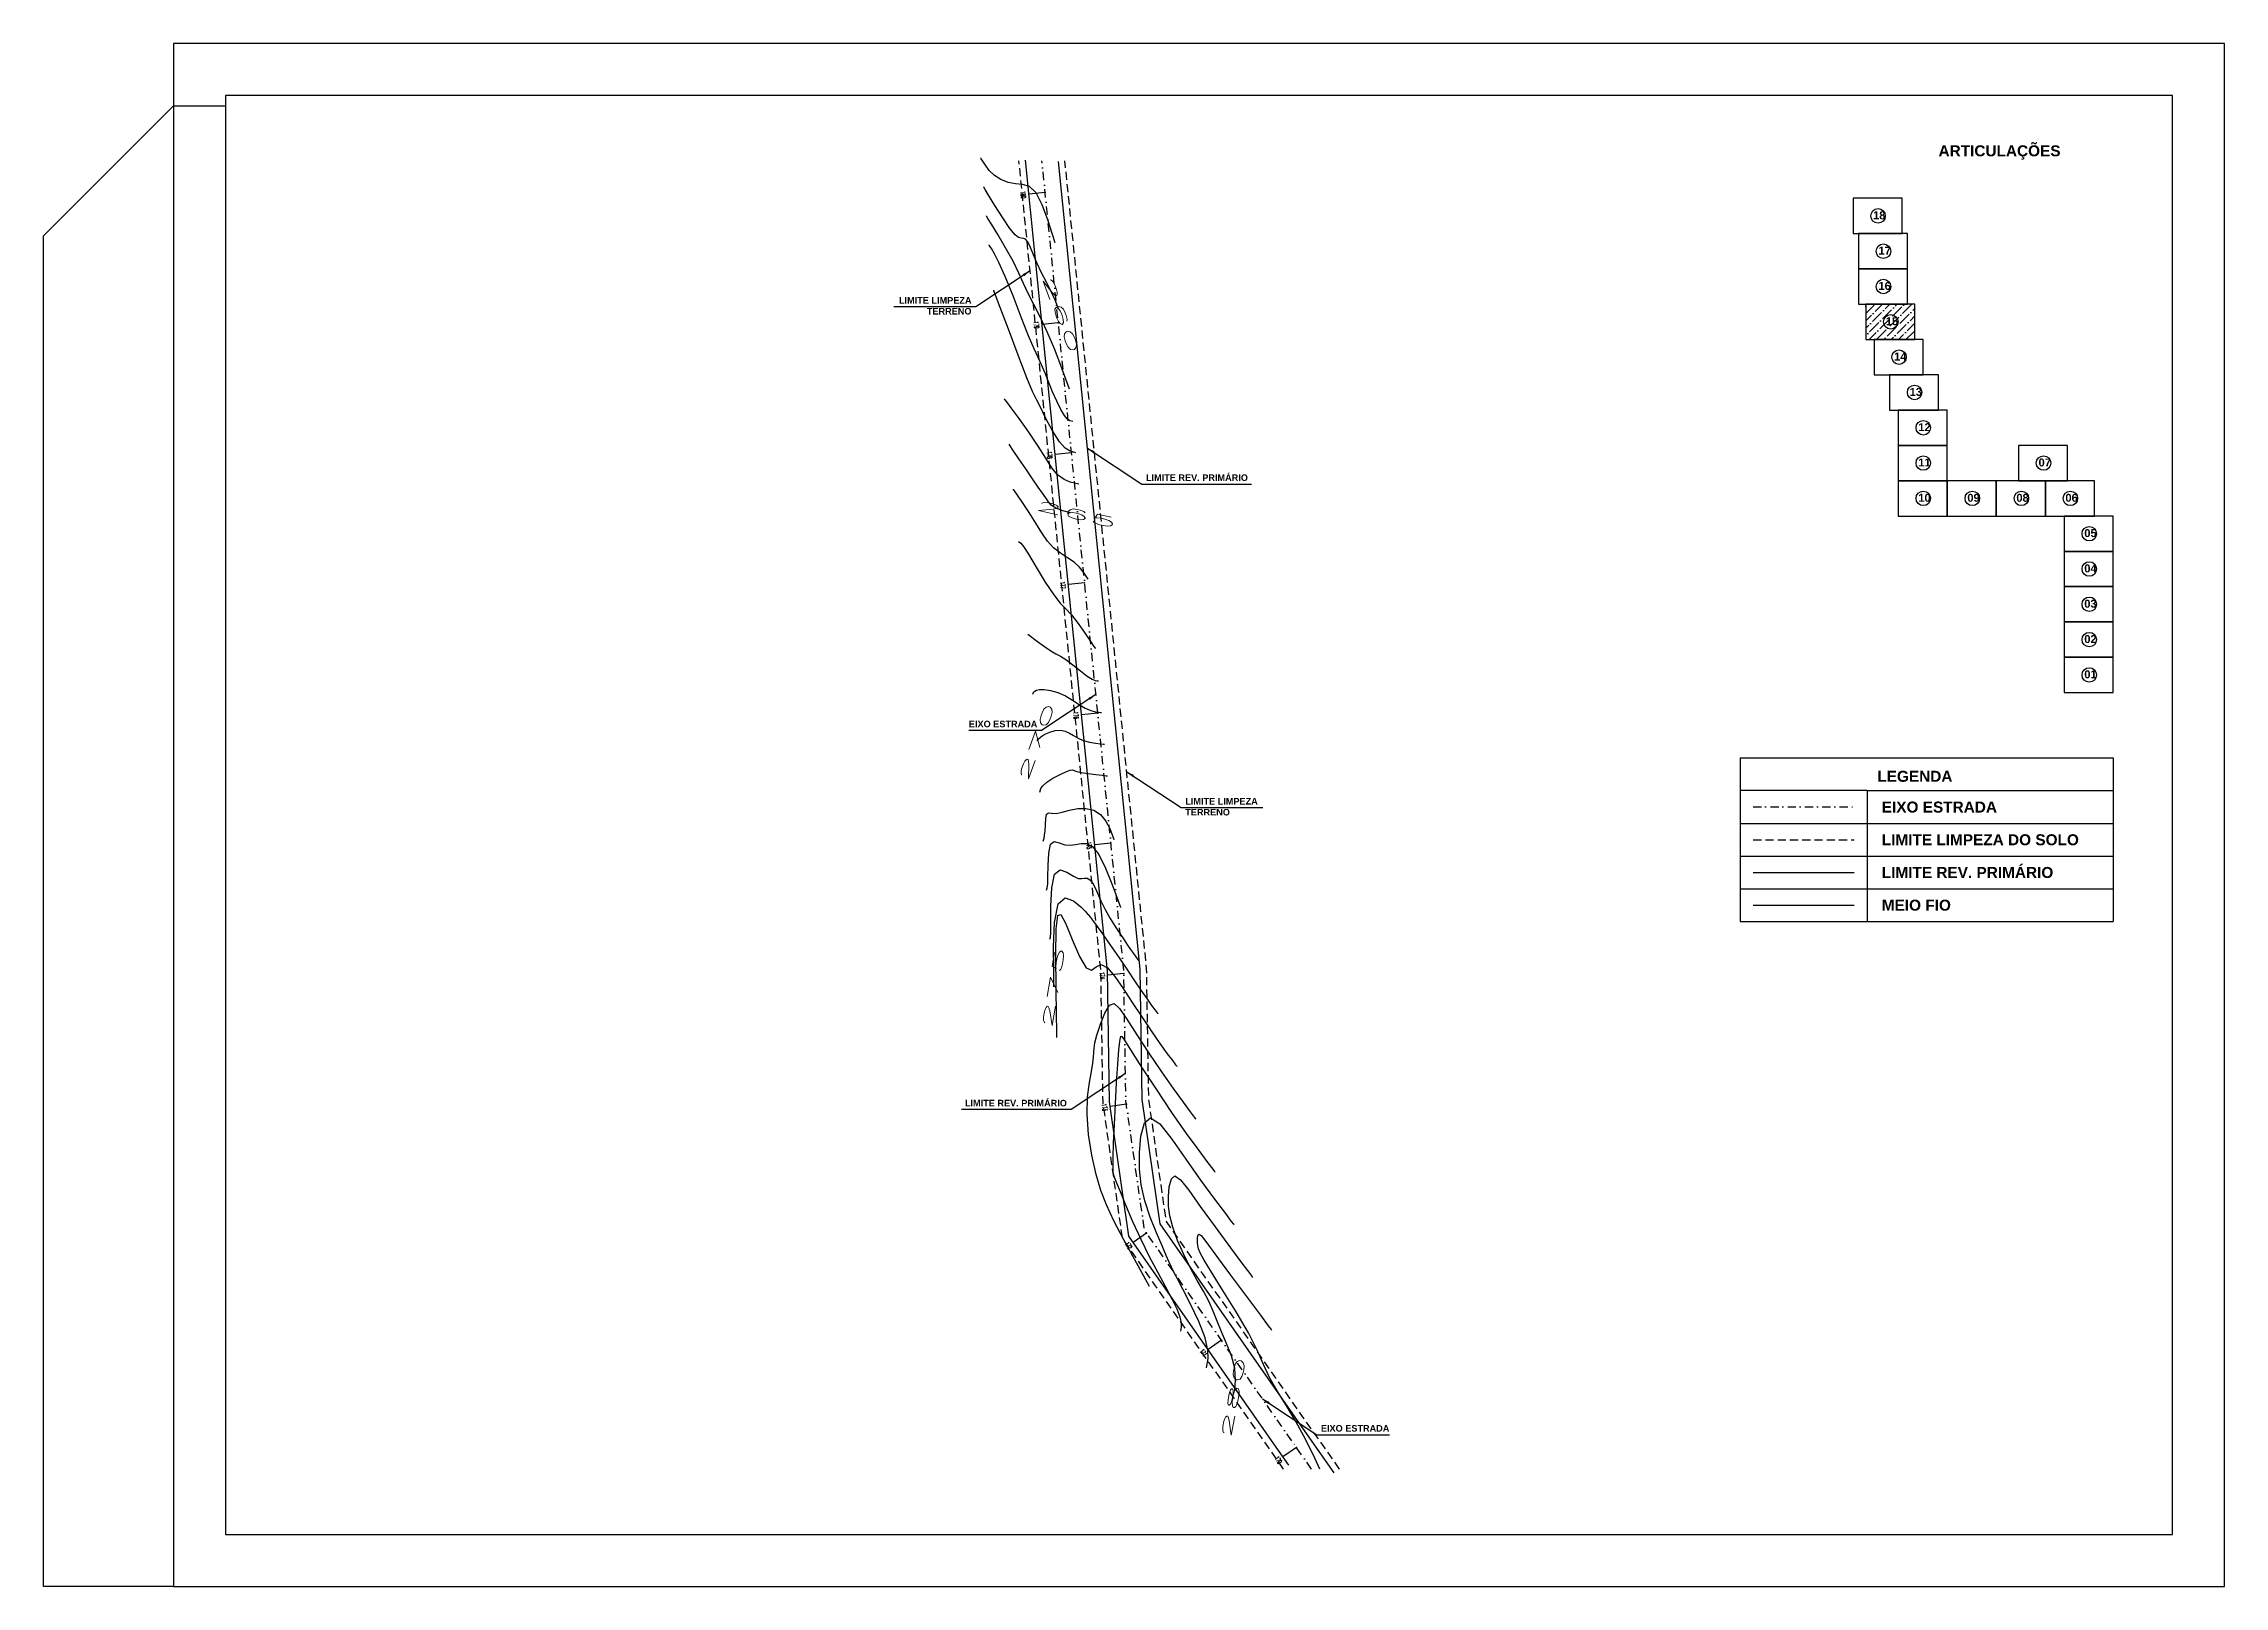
# Model space of a CAD drawing. Header units: millimetres. Extents: x 276147 to 291056, y 9594849 to 9609891.
# Drawn here: x 284446 to 284779.6, y 9597602.1 to 9597838 of the extents above; entities that cross this region are included whole.
import ezdxf
from ezdxf.enums import TextEntityAlignment as Align

# ---------------------------------------------------------------- set-up
doc = ezdxf.new("R2010")
doc.units = ezdxf.units.MM
doc.header["$LTSCALE"] = 10
for name, pattern in [('CONTINUO', [0]), ('DASHDOTX2', [50.8, 25.4, -12.7, 0, -12.7]), ('HIDDEN', [0.375, 0.25, -0.125])]:
    doc.linetypes.add(name, pattern=pattern)
for name, color, linetype in [('500-dim1', 6, 'Continuous'), ('Curvas mestras', 30, 'Continuous'), ('Curvas simples', 9, 'Continuous'), ('Curvas texto', 2, 'Continuous'), ('TG', 7, 'CONTINUO'), ('Top_malha_coord', 8, 'Continuous')]:
    doc.layers.add(name, color=color, linetype=linetype)
doc.styles.add('r80', font='romans.shx')
doc.styles.add('ROMAND', font='romand', dxfattribs={"height": 0.2})
doc.styles.add('SIMPLEX', font='simplex', dxfattribs={"height": 0.2})
doc.styles.add('T7', font='arial.ttf')
doc.dimstyles.new('cadnorma_dim1', dxfattribs={"dimscale": 0, "dimtxt": 2, "dimasz": 1.199999999999999, "dimexe": 1, "dimexo": 2.5, "dimgap": 0.6, "dimtad": 1, "dimzin": 4, "dimdsep": 46, "dimtxsty": 'r80', "dimblk": 'ARCHTICK', "dimblk1": 'ARCHTICK', "dimblk2": 'ARCHTICK', "dimcen": -1, "dimdle": 1, "dimclrd": 1, "dimclre": 1, "dimclrt": 2, "dimaunit": 1, "dimazin": 0, "dimtfac": 1, "dimtix": 1, "dimtmove": 2, "dimatfit": 0, "dimfxl": 1, "dimarcsym": 0})

msp = doc.modelspace()

# ---------------------------------------------------------------- texts
at = {"layer": 'Curvas texto', "extrusion": (-0.0200587750042602, 0.0327446982403546, 0.999262443146182), "style": 'SIMPLEX'}
for s, rotation, width, p, p2 in [('260', 78.94789402892947, 3.299405079185858, (-5256213.214607107, -8029692.500274631, 308326.700644706), (-5256210.774959132, -8029680.010028946, 308326.700644706)), ('265', 135.3311667917673, 3.299405153942715, (-5256193.759779935, -8029662.572808613, 308331.700644706), (-5256202.810478946, -8029653.626134692, 308331.700644706)), ('270', 218.4347809786894, 3.299405181464048, (-5256170.943733566, -8029627.346696386, 308336.700644706), (-5256180.91243324, -8029635.257648058, 308336.700644706)), ('275', 228.8100282408275, 3.299405103471683, (-5256154.419563167, -8029593.005978309, 308341.7006447062), (-5256162.800551502, -8029602.582885765, 308341.7006447062)), ('280', 227.6824526780235, 3.299405180731117, (-5256145.034884962, -8029525.020286591, 308346.700644706), (-5256153.602711052, -8029534.430413348, 308346.700644706))]:
    msp.add_text(s, height=1.5, rotation=rotation, dxfattribs=dict(at, width=width)).set_placement(p, p2, align=Align.FIT)
at = {"layer": 'TG', "color": 5, "extrusion": (-0.0063456758032762, 0.0614513849947232, 0.998089905610126), "style": 'ROMAND'}
for s, rotation, width, p, p2 in [('180', 89.9805742357684, 0.5403508760423686, (-1268950.292758874, -9499626.089342782, 588152.9373521883), (-1268950.292385926, -9499624.989342848, 588152.9373521883)), ('179', 89.98057422357515, 0.5499999969662338, (-1268950.251078885, -9499606.12758818, 588151.7017918003), (-1268950.250705937, -9499605.02758825, 588151.7017918003)), ('178', 89.98057424783008, 0.5403508742123636, (-1268950.209398897, -9499586.165833574, 588150.4662314124), (-1268950.209025949, -9499585.065833643, 588150.4662314124)), ('177', 89.98057416310228, 0.5403508787875518, (-1268950.167718915, -9499566.204078976, 588149.2306710243), (-1268950.167345966, -9499565.104079036, 588149.2306710243)), ('176', 89.98057424789586, 0.54035087604233, (-1268950.12603892, -9499546.242324373, 588147.995110636), (-1268950.125665972, -9499545.142324438, 588147.995110636)), ('175', 89.98057416303651, 0.5403508769575848, (-1268950.084358932, -9499526.280569773, 588146.7595502478), (-1268950.083985983, -9499525.180569837, 588146.7595502478))]:
    msp.add_text(s, height=0.7500000000000001, rotation=rotation, dxfattribs=dict(at, width=width)).set_placement(p, p2, align=Align.FIT)
at = {"layer": 'TG', "color": 5, "extrusion": (-0.0063456758096769, 0.0614513849940622, 0.998089905610126), "style": 'ROMAND', "width": 0.5310344780310894}
msp.add_text('174', height=0.7500000000000001, rotation=89.98057421138189, dxfattribs=at).set_placement((-1268950.043674223, -9499506.320567241, 588145.5240983069), (-1268950.043301274, -9499505.220567314, 588145.5240983069), align=Align.FIT)
at = {"layer": 'TG', "color": 5, "extrusion": (-0.0089238748398908, 0.0611302280137408, 0.998089905610126), "style": 'ROMAND', "width": 0.5403508723820857}
msp.add_text('173', height=0.7500000000000001, rotation=89.98057434478402, dxfattribs=at).set_placement((-1668010.331297636, -9437832.651394833, 584328.1471123087), (-1668010.33092469, -9437831.551394906, 584328.1471123087), align=Align.FIT)
at = {"layer": 'TG', "color": 5, "extrusion": (-0.0355399916554891, 0.0505316664310384, 0.998089905610126), "style": 'ROMAND'}
for s, rotation, width, p, p2 in [('172', 89.98057407809489, 0.540350875585381, (-5754177.157330238, -7672011.841555034, 475030.227735489), (-5754177.156957287, -7672010.7415551, 475030.227735489)), ('171', 89.98057402963437, 0.6039215683648363, (-5754177.087719138, -7671991.879872987, 475028.9921795917), (-5754177.087346186, -7671990.779873051, 475028.9921795917)), ('170', 89.98057432057843, 0.5403508737546383, (-5754177.03247553, -7671971.917292803, 475027.7565681034), (-5754177.032102584, -7671970.817292873, 475027.7565681034))]:
    msp.add_text(s, height=0.7500000000000002, rotation=rotation, dxfattribs=dict(at, width=width)).set_placement(p, p2, align=Align.FIT)
at = {"layer": 'Top_malha_coord', "color": 7, "style": 'T7'}
for s, width, insert, char_height, attachment_point in [('{\\fArial|b1|i0|c0|p34;ARTICULAÇÕES}', 9.05984542533406, (284735.8424286207, 9597822.430227874), 1.682079722240085, 1), ('{\\fArial|b1|i0|c0|p34;LIMITE LIMPEZA\\PTERRENO}', 16.67673822349752, (284587.9276814748, 9597799.22596412, 160.1796621240507), 1, 3), ('{\\fArial|b1|i0|c0|p34;LIMITE REV. PRIMÁRIO}', 16.67673822349752, (284614.6094740876, 9597772.115027498, 160.1796621240507), 1, 1), ('{\\fArial|b1|i0|c0|p34;EIXO ESTRADA}', 16.67673822349752, (284597.9983496133, 9597734.447758535, 160.1796621240507), 1, 3), ('{\\fArial|b1|i0|c0|p34;LEGENDA}', 9.05984542533406, (284726.4811008467, 9597726.794636015), 1.682079722240085, 1), ('{\\fArial|b1|i0|c0|p34;LIMITE LIMPEZA\\PTERRENO}', 16.67673822349752, (284620.6202057473, 9597722.6315535, 160.1796621240507), 1, 1), ('{\\fArial|b1|i0|c0|p34;EIXO ESTRADA}', 20.98438079227344, (284727.159719795, 9597722.089122586), 1.682079722240085, 1), ('{\\fArial|b1|i0|c0|p34;LIMITE LIMPEZA DO SOLO}', 31.11703686733381, (284727.159719795, 9597717.089122586), 1.682079722240085, 1), ('{\\fArial|b1|i0|c0|p34;LIMITE REV. PRIMÁRIO}', 41.98582607079879, (284727.159719795, 9597712.089122586), 1.682079722240085, 1), ('{\\fArial|b1|i0|c0|p34;MEIO FIO}', 41.98582607079879, (284727.159719795, 9597707.089122588), 1.682079722240085, 1), ('{\\fArial|b1|i0|c0|p34;LIMITE REV. PRIMÁRIO}', 16.67673822349752, (284602.5162141523, 9597676.486481294, 160.1796621240507), 1, 3), ('{\\fArial|b1|i0|c0|p34;EIXO ESTRADA}', 16.67673822349752, (284641.3681029343, 9597626.759810803, 160.1796621240507), 1, 1)]:
    msp.add_mtext_dynamic_manual_height_columns(s, width=width, gutter_width=12.5, heights=[0], dxfattribs=dict(at, insert=insert, char_height=char_height, attachment_point=attachment_point))

# ---------------------------------------------------------------- blocks, each defined once
blk = doc.blocks.new('ASDF')
at = {"layer": 'Top_malha_coord', "color": 7}
for points in [[(288117.2770572668, 9595425.095165152), (288124.7770572668, 9595425.095165152), (288124.7770572668, 9595430.494073676), (288117.2770572668, 9595430.494073676)], [(288118.1013027223, 9595419.696256628), (288125.6013027224, 9595419.696256628), (288125.6013027224, 9595425.095165152), (288118.1013027223, 9595425.095165152)], [(288118.1013027223, 9595414.297348104), (288125.6013027224, 9595414.297348104), (288125.6013027224, 9595419.696256628), (288118.1013027223, 9595419.696256628)], [(288119.2235212072, 9595408.89843958), (288126.7235212072, 9595408.89843958), (288126.7235212072, 9595414.297348104), (288119.2235212072, 9595414.297348104)], [(288120.4897937645, 9595403.499531057), (288127.9897937645, 9595403.499531057), (288127.9897937645, 9595408.89843958), (288120.4897937645, 9595408.89843958)], [(288122.8676055573, 9595398.100622533), (288130.3676055573, 9595398.100622533), (288130.3676055573, 9595403.499531057), (288122.8676055573, 9595403.499531057)], [(288124.19609628, 9595392.701714007), (288131.69609628, 9595392.701714007), (288131.69609628, 9595398.100622533), (288124.19609628, 9595398.100622533)], [(288124.19609628, 9595387.302805483), (288131.69609628, 9595387.302805483), (288131.69609628, 9595392.701714007), (288124.19609628, 9595392.701714007)], [(288142.5888804331, 9595387.302805483), (288150.0888804331, 9595387.302805483), (288150.0888804331, 9595392.701714007), (288142.5888804331, 9595392.701714007)], [(288124.19609628, 9595381.90389696), (288131.69609628, 9595381.90389696), (288131.69609628, 9595387.302805483), (288124.19609628, 9595387.302805483)], [(288131.69609628, 9595381.90389696), (288139.19609628, 9595381.90389696), (288139.19609628, 9595387.302805483), (288131.69609628, 9595387.302805483)], [(288139.19609628, 9595381.90389696), (288146.69609628, 9595381.90389696), (288146.69609628, 9595387.302805483), (288139.19609628, 9595387.302805483)], [(288146.69609628, 9595381.90389696), (288154.19609628, 9595381.90389696), (288154.19609628, 9595387.302805483), (288146.69609628, 9595387.302805483)], [(288149.5854278603, 9595376.504988436), (288157.0854278603, 9595376.504988436), (288157.0854278603, 9595381.90389696), (288149.5854278603, 9595381.90389696)], [(288149.5854278603, 9595371.106079912), (288157.0854278603, 9595371.106079912), (288157.0854278603, 9595376.504988436), (288149.5854278603, 9595376.504988436)], [(288149.5854278603, 9595365.707171388), (288157.0854278603, 9595365.707171388), (288157.0854278603, 9595371.106079912), (288149.5854278603, 9595371.106079912)], [(288149.5854278603, 9595360.308262864), (288157.0854278603, 9595360.308262864), (288157.0854278603, 9595365.707171388), (288149.5854278603, 9595365.707171388)], [(288149.5854278603, 9595354.90935434), (288157.0854278603, 9595354.90935434), (288157.0854278603, 9595360.308262864), (288149.5854278603, 9595360.308262864)]]:
    blk.add_lwpolyline(points, close=True, dxfattribs=at)
for centre in [(288121.1075160061, 9595427.794619417), (288121.9317614617, 9595422.39571089), (288121.9317614617, 9595416.996802364), (288123.0539799466, 9595411.59789384), (288124.3202525039, 9595406.19898532), (288126.6980642967, 9595400.800076792), (288128.0265550194, 9595395.401168272), (288128.0265550194, 9595390.002259746), (288146.4193391725, 9595390.002259746), (288128.0265550194, 9595384.603351222), (288135.5265550194, 9595384.603351222), (288143.0265550194, 9595384.603351222), (288150.5265550194, 9595384.603351222), (288153.4158865996, 9595379.204442697), (288153.4158865996, 9595373.805534175), (288153.4158865996, 9595368.406625653), (288153.4158865996, 9595363.007717127), (288153.4158865996, 9595357.608808603)]:
    blk.add_circle(centre, 1.10921345708195, dxfattribs=at)
at = {"layer": 'Top_malha_coord', "color": 7, "char_height": 1.216883596980453, "attachment_point": 1, "style": 'T7'}
for s, insert in [('{\\fArial|b1|i0|c0|p34;18}', (288120.3443937709, 9595428.492702857)), ('{\\fArial|b1|i0|c0|p34;17}', (288121.1686392266, 9595423.093794333)), ('{\\fArial|b1|i0|c0|p34;16}', (288121.1686392266, 9595417.694885807)), ('{\\fArial|b1|i0|c0|p34;15}', (288122.2908577114, 9595412.295977283)), ('{\\fArial|b1|i0|c0|p34;14}', (288123.5571302687, 9595406.89706876)), ('{\\fArial|b1|i0|c0|p34;13}', (288125.9349420615, 9595401.498160236)), ('{\\fArial|b1|i0|c0|p34;12}', (288127.2634327842, 9595396.099251712)), ('{\\fArial|b1|i0|c0|p34;11}', (288127.2634327842, 9595390.700343188)), ('{\\fArial|b1|i0|c0|p34;07}', (288145.6562169372, 9595390.700343188)), ('{\\fArial|b1|i0|c0|p34;10}', (288127.2634327842, 9595385.301434664)), ('{\\fArial|b1|i0|c0|p34;09}', (288134.7634327842, 9595385.301434664)), ('{\\fArial|b1|i0|c0|p34;08}', (288142.2634327842, 9595385.301434664)), ('{\\fArial|b1|i0|c0|p34;06}', (288149.7634327842, 9595385.301434664)), ('{\\fArial|b1|i0|c0|p34;05}', (288152.6527643644, 9595379.902526142)), ('{\\fArial|b1|i0|c0|p34;04}', (288152.6527643644, 9595374.503617616)), ('{\\fArial|b1|i0|c0|p34;03}', (288152.6527643644, 9595369.104709093)), ('{\\fArial|b1|i0|c0|p34;02}', (288152.6527643644, 9595363.705800567)), ('{\\fArial|b1|i0|c0|p34;01}', (288152.6527643644, 9595358.306892043))]:
    blk.add_mtext_dynamic_manual_height_columns(s, width=9.05984542533406, gutter_width=12.5, heights=[0], dxfattribs=dict(at, insert=insert))
blk = doc.blocks.new('_ArchTick')
at = {"color": 0, "linetype": 'ByBlock', "const_width": 0.15}
blk.add_lwpolyline([(-0.5, -0.5), (0.5, 0.5)], dxfattribs=at)

# ---------------------------------------------------------------- hatches: boundary and pattern name
at = {"layer": 'Top_malha_coord'}
h = msp.add_hatch(dxfattribs=at)
h.set_pattern_fill('ANSI36', color=8, scale=0.25)
h.set_pattern_definition([(45, (-3424.874963565904, 2437.833850568161), (0.4209495056751168, 1.54348152080876), [1.984375, -0.396875, 0, -0.396875])])
h.paths.add_polyline_path([(284732.2104642943, 9597798.142113434), (284724.7104642943, 9597798.142113434), (284724.7104642943, 9597792.743204907), (284732.2104642943, 9597792.743204907)])
h.paths.add_polyline_path([(284729.6501364908, 9597795.442659173, -1), (284727.4317095766, 9597795.442659173, -1)], flags=0)
h.paths.add_polyline_path([(284727.4021938219, 9597794.254407024), (284729.9015365985, 9597794.254407024), (284729.9015365985, 9597796.762050508), (284727.4021938219, 9597796.762050508)], flags=24)

# ---------------------------------------------------------------- linework, layer by layer
at = {"color": 8, "linetype": 'HIDDEN', "ltscale": 0.5}
msp.add_line((284707.4916808116, 9597716.259917418), (284722.934255916, 9597716.259917418), dxfattribs=at)
at = {"color": 8, "linetype": 'HIDDEN', "ltscale": 0.5, "elevation": 160.1796621240507, "flags": 128}
for points in [[(284635.659768794, 9597620.03620698), (284634.4197802038, 9597621.808383057), (284611.0380317583, 9597655.24976938), (284608.0418236614, 9597676.0779441), (284607.7173690174, 9597696.138191966), (284599.6855912616, 9597775.536869906), (284595.1841462129, 9597820.036206983)], [(284644.2031467235, 9597620.03620698), (284640.1552164773, 9597625.821458032), (284617.7294901907, 9597657.89550906), (284615.0337271618, 9597676.635136474), (284614.7116598619, 9597696.547780577), (284606.6500488131, 9597776.241377547), (284602.2198700494, 9597820.036206983)]]:
    msp.add_lwpolyline(points, dxfattribs=at)
at = {"linetype": 'Continuous'}
for p in [(284599.1903068733, 9597815.209097005, 160.1796621240507), (284599.1903068733, 9597815.209097005, 160.1796621240507), (284601.203185829, 9597795.31064702, 160.1796621240507), (284601.203185829, 9597795.31064702, 160.1796621240507), (284603.2160647851, 9597775.412197037, 160.1796621240507), (284603.2160647851, 9597775.412197037, 160.1796621240507), (284605.2289437409, 9597755.51374705, 160.1796621240507), (284605.2289437409, 9597755.51374705, 160.1796621240507), (284607.241822697, 9597735.615297064, 160.1796621240507), (284607.241822697, 9597735.615297064, 160.1796621240507), (284609.2547016528, 9597715.71684708, 160.1796621240507), (284609.2547016528, 9597715.71684708, 160.1796621240507), (284611.2230413358, 9597695.815788856, 160.1796621240507), (284611.2230413358, 9597695.815788856, 160.1796621240507), (284611.6144094457, 9597675.823817924, 160.1796621240507), (284611.6144094457, 9597675.823817924, 160.1796621240507), (284614.6992917084, 9597656.121356228, 160.1796621240507), (284614.6992917084, 9597656.121356228, 160.1796621240507), (284626.1595819853, 9597639.73045204, 160.1796621240507), (284626.1595819853, 9597639.73045204, 160.1796621240507), (284637.6200357803, 9597623.33966222, 160.1796621240507), (284637.6200357803, 9597623.33966222, 160.1796621240507)]:
    msp.add_point(p, dxfattribs=at)
at = {"layer": '500-dim1', "ltscale": 0.1}
for points in [[(284465.8498035041, 9597602.093968712), (284779.5682150554, 9597602.093968712), (284779.5682150554, 9597837.978445243), (284465.8498035041, 9597837.978445243)], [(284473.7920417713, 9597610.03620698), (284771.6259767883, 9597610.03620698), (284771.6259767883, 9597830.03620698), (284473.7920417713, 9597830.03620698)]]:
    msp.add_lwpolyline(points, close=True, dxfattribs=at)
msp.add_lwpolyline([(284465.8498035041, 9597602.093968712), (284445.9942078364, 9597602.093968712), (284445.9942078364, 9597808.592163656), (284465.8498035041, 9597828.447759323), (284473.7920417713, 9597828.447759323)], dxfattribs=at)
at = {"layer": 'Curvas mestras', "linetype": 'CONTINUO'}
for points in [[(284601.2580923505, 9597797.3786489, -241.7039596265208), (284600.7522270197, 9597798.640418608, -241.7554609187905), (284600.1171355005, 9597800.065589074, -241.8149107012109), (284599.3873345034, 9597801.517957063, -241.8771528739276), (284598.637589784, 9597802.955047712, -241.9392947672427), (284597.9527308486, 9597804.35781372, -241.9990093910278), (284597.3964074154, 9597805.687946657, -242.0537637438069), (284596.9475660226, 9597806.830081487, -242.1002000621779), (284596.5639734061, 9597807.649586042, -242.1347543752895), (284596.2081786254, 9597808.063710393, -242.1554668362046), (284595.8618609984, 9597808.197222684, -242.1667937175048), (284595.5114801621, 9597808.226771316, -242.1747953905983), (284595.125328167, 9597808.339177772, -242.1862302759223), (284594.5990257496, 9597808.76196684, -242.2106493686702), (284593.8100290515, 9597809.732833376, -242.258301553808), (284592.7061171634, 9597811.35985736, -242.3337767506278), (284591.516382927, 9597813.23264223, -242.4190280150765), (284590.5402481251, 9597814.811174527, -242.4903492507551), (284589.9987279519, 9597815.69178966, -242.5300762597148), (284589.7992202577, 9597816.016227445, -242.5447125521282), (284589.7707193014, 9597816.06257556, -242.5468034434857)], [(284603.0662790054, 9597766.230916472, -235.6432964342789), (284601.8903161238, 9597766.556842273, -235.6775824390611), (284600.8342802401, 9597766.952065673, -235.7117318831992), (284600.1315520049, 9597767.40004756, -235.7405180141473), (284599.6780802624, 9597767.915772693, -235.7665205438066), (284599.2854581393, 9597768.522101248, -235.7942705755381), (284598.7907005474, 9597769.252960822, -235.8281515721142), (284598.1325364718, 9597770.186521564, -235.8719550096107), (284597.2751186641, 9597771.412013028, -235.9293244218247), (284596.2261095128, 9597772.946085453, -236.000651606792), (284595.1672169028, 9597774.515050836, -236.0733205910333), (284594.3236563487, 9597775.772637893, -236.1314635747372), (284593.8586330797, 9597776.46682312, -236.163545920132), (284593.6873081906, 9597776.722575253, -236.1753657318445), (284593.6628334936, 9597776.759111844, -236.1770542892887)], [(284597.9520972271, 9597731.375822952, -229.6001039383959), (284598.1400519835, 9597731.652758423, -229.6054058751001), (284598.5176056062, 9597731.996341897, -229.6090858632492), (284599.1322678332, 9597732.378870377, -229.6092824167249), (284599.9064063523, 9597732.725547196, -229.6051028914194), (284600.7311005869, 9597732.949801488, -229.5958968844175), (284601.5158718579, 9597732.98541956, -229.5813108790576), (284602.2440010567, 9597732.847608367, -229.5621788024696), (284602.9172099749, 9597732.57193303, -229.5396315206567), (284603.551467014, 9597732.200144434, -229.5147166198844), (284604.2197350517, 9597731.798753532, -229.4881489625227), (284605.0092265782, 9597731.440458037, -229.4605601034386), (284605.9589663763, 9597731.181979124, -229.4330253640333), (284606.9152373765, 9597731.01612178, -229.408394623923), (284607.6761367994, 9597730.919712443, -229.3899614235529), (284608.0954817331, 9597730.870867305, -229.3799430693293), (284608.249977763, 9597730.85287246, -229.3762521102585), (284608.2720483362, 9597730.850300768, -229.3757248033912)], [(284600.4960708467, 9597693.750059303, -223.3123931230771), (284600.5089651113, 9597694.52216233, -223.3374352305223), (284600.4953217797, 9597696.468175022, -223.4014777324305), (284600.4758591077, 9597699.838528857, -223.5123110948739), (284600.6307167846, 9597703.60982083, -223.6327835124944), (284601.1798951106, 9597706.440191085, -223.7145075639969), (284602.2416499433, 9597707.362615423, -223.7234211436848), (284603.5272773725, 9597706.909414425, -223.6827631147721), (284604.646330052, 9597705.987747336, -223.6300977344185), (284605.3036123041, 9597705.334392436, -223.5954940264023), (284605.5849121499, 9597705.004613142, -223.5790408375001), (284605.6712692757, 9597704.88329091, -223.573331748627), (284605.7452019136, 9597704.823154863, -223.5698770658023), (284605.9951534851, 9597704.548327873, -223.5558538735754), (284606.6110489496, 9597703.750777476, -223.5173558236243), (284607.7077784496, 9597702.235055117, -223.4456720311687), (284609.1000988346, 9597700.256037768, -223.3528730192597), (284610.5277361329, 9597698.181185283, -223.2562246618004), (284611.7828419821, 9597696.310406562, -223.169726894263), (284612.8672844919, 9597694.67342659, -223.0943162711014), (284613.8353583754, 9597693.232417388, -223.0276633230646), (284614.7202991819, 9597691.967784604, -222.9684588090427), (284615.4710937622, 9597690.932851436, -222.9194740861681), (284616.0156687912, 9597690.199169708, -222.8845005964072), (284616.3094231586, 9597689.805654537, -222.8657088481964), (284616.4176486097, 9597689.660675213, -222.8587855675983), (284616.4331091034, 9597689.639964307, -222.85779654732)], [(284628.187189701, 9597632.007264853, -215.7296012874835), (284628.3319291132, 9597633.606090972, -215.7790875698816), (284628.2128369144, 9597635.436615426, -215.8414623893591), (284627.7038448415, 9597637.331792133, -215.913782476357), (284626.949442893, 9597639.204309067, -215.9902862832209), (284626.1617601271, 9597640.986785978, -216.0645076455808), (284625.4975701153, 9597642.632992273, -216.1317846325369), (284624.8922274357, 9597644.181278033, -216.1946715978816), (284624.2257351726, 9597645.691141, -216.2575269829508), (284623.4068151223, 9597647.227407852, -216.3243073647868), (284622.459082951, 9597648.876231916, -216.3973618393324), (284621.4348770289, 9597650.72909344, -216.4786374924847), (284620.3969576163, 9597652.825270064, -216.5681615845792), (284619.4497864835, 9597654.995212894, -216.6582812687525), (284618.7082502867, 9597657.01716942, -216.7394237799713), (284618.2569960393, 9597658.733688567, -216.8047304563483), (284618.0597121988, 9597660.244529055, -216.8581991805372), (284618.0498505839, 9597661.713753013, -216.9065419431104), (284618.181739418, 9597663.207277944, -216.9528355821062), (284618.4932235442, 9597664.39844574, -216.9856161997564), (284619.0430242056, 9597664.86245164, -216.9897846796343), (284619.8976792162, 9597664.2682357, -216.953156910397), (284621.1549726601, 9597662.659709256, -216.8752089400336), (284622.9205031874, 9597660.17452546, -216.7583317633512), (284625.1930637085, 9597657.042268733, -216.6100728324059), (284627.5442241784, 9597653.860247588, -216.4586053954813), (284629.4387518081, 9597651.317699796, -216.3372590319164), (284630.4857228612, 9597649.915171547, -216.2702833124463), (284630.8714488281, 9597649.398450715, -216.2456080551169), (284630.9265522526, 9597649.3246336, -216.2420830287997)]]:
    msp.add_polyline3d(points, dxfattribs=at)
at = {"layer": 'Curvas simples', "linetype": 'CONTINUO'}
for points in [[(284600.7006427457, 9597807.515483236, -243.0480603147557), (284599.5994471313, 9597811.029859765, -243.1853273910497), (284598.7564226514, 9597813.30781502, -243.2768959237987), (284597.7911052212, 9597815.189455284, -243.3579325206488), (284596.7838635205, 9597816.151483048, -243.409676028034), (284595.7424955989, 9597816.446558293, -243.4402492921476), (284594.6566536058, 9597816.521332873, -243.4644963069845), (284593.5316422213, 9597816.745310552, -243.4944188083432), (284592.4353572428, 9597817.179400783, -243.5306498180985), (284591.4513470048, 9597817.807367932, -243.5709801988237), (284590.6495801317, 9597818.58755374, -243.6126403358326), (284590.0457264152, 9597819.376615444, -243.6506185001022), (284589.6418779411, 9597820.005789656, -243.6793425110195), (284589.4285525393, 9597820.352698645, -243.6949925301856), (284589.3499580233, 9597820.480507383, -243.7007583509808), (284589.3387309489, 9597820.498765483, -243.7015820159254)], [(284602.9274239002, 9597785.170590408, -240.269667817422), (284601.5944881462, 9597788.76346819, -240.4141591450575), (284600.5994407823, 9597791.327491973, -240.5181534630506), (284599.5047746196, 9597793.934839912, -240.6255671705844), (284598.4375522041, 9597796.1846527, -240.7207139618372), (284597.4569402814, 9597798.087018583, -240.8027367290019), (284596.6051281458, 9597799.75476146, -240.874485693083), (284595.8889810096, 9597801.308770243, -240.9397844376185), (284595.1740587866, 9597802.902203914, -241.0063505026305), (284594.2905953196, 9597804.696290476, -241.0828749616889), (284593.1442807095, 9597806.759149922, -241.1734831673935), (284591.9426261321, 9597808.786486272, -241.2640381927163), (284590.9685990342, 9597810.380900552, -241.3358375536304), (284590.4296386197, 9597811.257353608, -241.3753767926505), (284590.2310741495, 9597811.580256632, -241.3899438586927), (284590.2027076536, 9597811.626385633, -241.392024871046)], [(284603.4130954709, 9597780.203916617, -239.0964282752507), (284602.9738216186, 9597780.327666232, -239.1093012088354), (284602.6071761841, 9597780.573314777, -239.1247107199419), (284602.1338579321, 9597781.120491436, -239.1521422712508), (284601.5693711692, 9597782.060491424, -239.1942762763615), (284600.9526634093, 9597783.304463783, -239.2474193741477), (284600.3285367249, 9597784.718523767, -239.3062849750536), (284599.7337244788, 9597786.176348154, -239.3659962401402), (284599.1726661983, 9597787.581860786, -239.4233157454551), (284598.6417317071, 9597788.846550036, -239.4754159356494), (284598.117526791, 9597789.96960562, -239.5227398644461), (284597.4976190722, 9597791.30101966, -239.5788125616059), (284596.659812136, 9597793.278486613, -239.6604296983828), (284595.536300078, 9597796.151638048, -239.7771325257167), (284594.2768180307, 9597799.417851927, -239.9094449684749), (284593.0854896409, 9597802.38644528, -240.0306366359842), (284592.1299003704, 9597804.516251683, -240.1196100770289), (284591.4314729571, 9597805.864177763, -240.1778000265153), (284590.9750929523, 9597806.636646667, -240.2122741381431), (284590.7355544362, 9597807.026181916, -240.2298471625804), (284590.6473035612, 9597807.16969448, -240.2363214178154), (284590.6346970058, 9597807.1901957, -240.2372462784083)], [(284603.8813168478, 9597775.409778995, -237.929192835782), (284602.9921347699, 9597775.654925333, -237.9550750713938), (284602.2681746662, 9597776.1105578, -237.9845381025484), (284601.3630019373, 9597777.104409162, -238.0352755433091), (284600.333587216, 9597778.752424827, -238.1099431889274), (284599.3155463456, 9597780.6751387, -238.1933840697425), (284598.4641597224, 9597782.369232792, -238.2659879916723), (284597.8584505008, 9597783.54806846, -238.316775853888), (284597.2724138985, 9597784.791738473, -238.3692933641401), (284596.4037908881, 9597786.897013927, -238.4557172296013), (284595.0700037593, 9597790.337791365, -238.5952414914759), (284593.5672010502, 9597794.29646107, -238.7551292442045), (284592.3112136125, 9597797.632537767, -238.8896608631153), (284591.6117528167, 9597799.493565572, -238.9646853185518), (284591.3540571015, 9597800.179207187, -238.9923258931635), (284591.31724343, 9597800.2771567, -238.9962745700291)], [(284604.3495372224, 9597770.615640383, -236.7619573837988), (284603.0292063877, 9597770.942920905, -236.7991857629645), (284602.0792448942, 9597771.333699537, -236.8310602645183), (284601.0986405885, 9597772.028237415, -236.8735037233823), (284600.2054413775, 9597773.11274426, -236.9269714901716), (284599.2797899367, 9597774.587519184, -236.9938793324077), (284598.1423546302, 9597776.431381674, -237.0771330163375), (284596.6999362483, 9597778.56097474, -237.1758718701571), (284595.2038692708, 9597780.644225657, -237.2741690633962), (284593.9916226037, 9597782.286885224, -237.3523312874863), (284593.310383552, 9597783.206075396, -237.3961270149125), (284593.0462170213, 9597783.564406667, -237.4131718927788), (284592.9949043146, 9597783.635860676, -237.4165433896383), (284592.9857859556, 9597783.649471724, -237.4171724461744), (284592.9824263502, 9597783.654486688, -237.4174042202908), (284592.9819471209, 9597783.65520311, -237.4174373164101)], [(284605.7853555278, 9597756.091232527, -234.2557107757571), (284605.0667070655, 9597757.149073476, -234.3048008729497), (284604.4513165967, 9597757.905596932, -234.3419443796415), (284603.6317299527, 9597758.677938852, -234.3837051879059), (284602.6284211413, 9597759.365611527, -234.4263794425319), (284601.5414413749, 9597760.052987872, -234.470723562376), (284600.4907359246, 9597760.87065872, -234.5186091300825), (284599.5591650442, 9597761.92207767, -234.5717629010001), (284598.6812529147, 9597763.202146407, -234.6313321430612), (284597.7544417034, 9597764.678631367, -234.6983193019664), (284596.7241348566, 9597766.282026364, -234.7715426868203), (284595.7275929453, 9597767.793740617, -234.8410840144757), (284594.9500388184, 9597768.957910705, -234.8948408448746), (284594.5233700378, 9597769.5948401, -234.9242770695387), (284594.3661760117, 9597769.829497768, -234.9351219825007), (284594.3437198659, 9597769.863020578, -234.9366712622254)], [(284595.1349949364, 9597761.875530764, -233.6583084447452), (284595.4537795875, 9597761.601066988, -233.6429154282346), (284595.8652482687, 9597761.069314953, -233.6172308669452), (284596.6313900049, 9597759.893734118, -233.5633292070383), (284597.8164186165, 9597757.935575748, -233.4753748083281), (284599.2013691051, 9597755.659510402, -233.3729898104471), (284600.4964842631, 9597753.68106099, -233.2821606662151), (284601.4953954357, 9597752.429760693, -233.2211052492753), (284602.3253141886, 9597751.591185786, -233.1769666588193), (284603.196841641, 9597750.664922832, -233.1291193947805), (284604.2466394368, 9597749.304022608, -233.0634510355562), (284605.3155943255, 9597747.775394784, -232.9919018814949), (284606.1706535832, 9597746.499414245, -232.9329253440051), (284606.6424345693, 9597745.789002333, -232.9001756169859), (284606.8162489868, 9597745.527272208, -232.8881099396062), (284606.8410796159, 9597745.489881478, -232.886386248018)], [(284596.5518009609, 9597747.703448188, -232.1647268827915), (284598.0450524925, 9597746.56775898, -232.0975367292672), (284599.0774354387, 9597745.80990696, -232.0519791550146), (284600.0643950363, 9597745.138710944, -232.0101730090359), (284600.8385300147, 9597744.692452213, -231.9800099552635), (284601.5299975548, 9597744.320212778, -231.9539318614666), (284602.3433429494, 9597743.798773352, -231.9205181278781), (284603.4116233496, 9597742.984724052, -231.872398442149), (284604.5819473343, 9597742.053885756, -231.8184033331022), (284605.6299313509, 9597741.261891773, -231.7714137959088), (284606.3805971059, 9597740.800695427, -231.7412323648718), (284606.8565674102, 9597740.607554248, -231.7253489190157), (284607.129866343, 9597740.556049788, -231.7181750880814), (284607.2677722073, 9597740.539986776, -231.7148804568246), (284607.3185792092, 9597740.534068607, -231.7136666469419), (284607.3258377805, 9597740.533222873, -231.7134932275771)], [(284597.3006872106, 9597738.534688387, -230.8485060813514), (284597.3543292205, 9597738.681311008, -230.852233951297), (284597.4348805465, 9597738.79999835, -230.8545062475282), (284597.5966893839, 9597738.94724798, -230.8560833684428), (284597.8780729537, 9597739.106755257, -230.8556618654661), (284598.3355401933, 9597739.22429324, -230.8503304466399), (284599.0301509711, 9597739.236156408, -230.8367758639183), (284599.9910059364, 9597739.088643573, -230.8126542358918), (284601.1193818226, 9597738.768058833, -230.779498493092), (284602.2845961444, 9597738.270711627, -230.7398109651663), (284603.3791217906, 9597737.617725244, -230.6964422925635), (284604.3880381451, 9597736.92948146, -230.6536367598133), (284605.3195789645, 9597736.351174904, -230.6159869496737), (284606.169781741, 9597735.991337277, -230.5871288644525), (284606.8859018946, 9597735.811838513, -230.5668717979247), (284607.4030015699, 9597735.737880617, -230.5540682394899), (284607.6816269702, 9597735.70542704, -230.5474117631352), (284607.7842784849, 9597735.693470033, -230.5449593622147), (284607.7989435594, 9597735.69176232, -230.5446090217124)], [(284598.3531808657, 9597723.532719303, -228.3343050310764), (284598.5498662309, 9597724.070333896, -228.347973872817), (284598.8452234228, 9597724.505519487, -228.3563055352683), (284599.438521831, 9597725.045436801, -228.3620883907101), (284600.386463715, 9597725.650986496, -228.3629029805565), (284601.4772725114, 9597726.226801148, -228.3598753361989), (284602.4320502027, 9597726.663446557, -228.3550179049748), (284603.0407377789, 9597726.88219554, -228.3499675222815), (284603.3686212904, 9597726.927157896, -228.3448590918238), (284603.5498238026, 9597726.873153437, -228.3394520436091), (284603.7238122376, 9597726.782563627, -228.3329909472636), (284604.0514329583, 9597726.6680256, -228.3226611450923), (284604.6988741944, 9597726.529742168, -228.3051332898581), (284605.7481510133, 9597726.372621968, -228.2789218963849), (284606.944571861, 9597726.220406046, -228.2499175028902), (284607.9492720267, 9597726.101543276, -228.2258545750778), (284608.5093374958, 9597726.036307564, -228.2124743555), (284608.7156770385, 9597726.012273883, -228.2075448255314), (284608.7451541153, 9597726.008840216, -228.2068405976429)], [(284598.879427191, 9597716.03173376, -227.0772044831215), (284599.0225717178, 9597716.496816004, -227.089571278219), (284599.1136303767, 9597716.948941637, -227.1025590497561), (284599.1852559535, 9597717.63593948, -227.1236334090031), (284599.2229383629, 9597718.555248262, -227.153001695548), (284599.2777360233, 9597719.485112667, -227.1823723134262), (284599.4170979689, 9597720.148975113, -227.2013288404237), (284599.7031796321, 9597720.362826476, -227.2025938241536), (284600.1769650224, 9597720.312846515, -227.1914454683106), (284600.874148546, 9597720.277763436, -227.1763008659732), (284601.8120676635, 9597720.46074962, -227.1634697211816), (284602.9346600517, 9597720.762754116, -227.1508316178483), (284604.1675094513, 9597721.009174136, -227.1341588211039), (284605.4323831847, 9597721.042441204, -227.1098584005636), (284606.6357719346, 9597720.773136102, -227.0768772567649), (284607.6803459732, 9597720.128876947, -227.0347972730783), (284608.4890728972, 9597719.10247094, -226.9849290660027), (284609.0660926264, 9597717.947492704, -226.9354988858363), (284609.435840405, 9597716.98270599, -226.8964617562856), (284609.62883498, 9597716.445473777, -226.8749831732389), (284609.6999390865, 9597716.247546066, -226.8670699924373), (284609.7100959576, 9597716.219270108, -226.8659395365653)], [(284599.4056735185, 9597708.530749213, -225.8201039679957), (284599.5137380939, 9597708.91456377, -225.8305118932299), (284599.5787422873, 9597709.4733482, -225.8475177590412), (284599.6219445613, 9597710.580017662, -225.8829148392802), (284599.6411972336, 9597712.315805372, -225.9394081661271), (284599.7336765833, 9597714.189054707, -225.9989360330187), (284600.02139213, 9597715.564886805, -226.0382450110305), (284600.5864801092, 9597715.997824624, -226.0410885539282), (284601.3515916161, 9597715.799996376, -226.0192474191104), (284602.1995024609, 9597715.472932097, -225.9915092866545), (284603.0357564168, 9597715.405444773, -225.9725111924022), (284603.8569521247, 9597715.535487248, -225.9602881990399), (284604.6824511834, 9597715.688293347, -225.9487247599432), (284605.5324176119, 9597715.669239128, -225.9310385053654), (284606.4302020915, 9597715.204258744, -225.8977798759847), (284607.3999557246, 9597713.999428598, -225.8388325294622), (284608.4350220689, 9597711.926935118, -225.7501417784629), (284609.4055045303, 9597709.523412878, -225.6519000198137), (284610.1507009726, 9597707.491607467, -225.5703612974289), (284610.5581352983, 9597706.357450908, -225.5250176061786), (284610.708242522, 9597705.939602965, -225.5083120130844), (284610.7296866977, 9597705.87991083, -225.5059255080673)], [(284599.9319208436, 9597701.029763673, -224.5630033999591), (284600.0049044702, 9597701.332311537, -224.5714525081244), (284600.0438541981, 9597701.997754764, -224.5924764683264), (284600.0586331717, 9597703.52409684, -224.6421963021535), (284600.0594551016, 9597706.076361487, -224.7258146241916), (284600.1896171409, 9597708.892995747, -224.8154997198985), (284600.6256862908, 9597710.980798498, -224.8751611816374), (284601.469781586, 9597711.632822767, -224.8795832635628), (284602.5262172098, 9597711.287146242, -224.8470493899335), (284603.5248573757, 9597710.66810076, -224.8067176870795), (284604.2594451727, 9597710.350140925, -224.7815526963354), (284604.7792431958, 9597710.308219392, -224.7697447677169), (284605.1973939128, 9597710.367411556, -224.7632906459298), (284605.610689989, 9597710.356611256, -224.754640400261), (284606.0505448614, 9597710.119981952, -224.7380568638587), (284606.5320211611, 9597709.505504528, -224.7082561816465), (284607.0695908435, 9597708.423705468, -224.6620159036506), (284607.6753531163, 9597707.035276636, -224.6043588460566), (284608.3608105038, 9597705.5634525, -224.5423692525624), (284609.1236617889, 9597704.194889253, -224.4822098286499), (284609.9063707739, 9597702.969924973, -224.4263573651228), (284610.6375945124, 9597701.892316457, -224.3763670763842), (284611.263024575, 9597700.961082445, -224.3332969720618), (284611.7964885619, 9597700.156273356, -224.2962157578118), (284612.268849585, 9597699.453199556, -224.2636948488912), (284612.6999741578, 9597698.83709656, -224.2348516378811), (284613.0657463897, 9597698.332898555, -224.2109872820697), (284613.3310517887, 9597697.975463897, -224.1939489238689), (284613.4741630179, 9597697.78375094, -224.1847939528202), (284613.5268883658, 9597697.713120112, -224.1814210741109), (284613.5344202725, 9597697.703029852, -224.180939235343)], [(284600.9844134967, 9597686.027793584, -222.0488023370531), (284600.9872372229, 9597686.167807072, -222.0533337380298), (284600.9740770219, 9597687.046568893, -222.0823939397492), (284600.9320113875, 9597689.412253203, -222.1607591424513), (284600.860991827, 9597693.62784324, -222.3003248691352), (284600.8216541363, 9597698.543822048, -222.4622055739423), (284600.8898021949, 9597702.63255312, -222.5948206836733), (284601.1350833799, 9597704.69035429, -222.6573288252371), (284601.6025131012, 9597704.809378747, -222.6518461338387), (284602.3309492699, 9597703.405736027, -222.5912280300658), (284603.3215465024, 9597700.985441964, -222.4920329021665), (284604.4246462532, 9597698.414146608, -222.3856313046677), (284605.452890679, 9597696.647405308, -222.3070966465425), (284606.2761458028, 9597696.323911527, -222.2799704439499), (284606.9931851087, 9597696.814911162, -222.2816663994713), (284607.760008936, 9597697.174783213, -222.2780660992398), (284608.7024514158, 9597696.661005892, -222.2423120035933), (284609.8256768037, 9597695.343433216, -222.1765894844689), (284611.1046851438, 9597693.495016415, -222.0903446830603), (284612.5061583577, 9597691.370831212, -221.9926049551836), (284613.9635179157, 9597689.154466387, -221.8907227664863), (284615.4018681661, 9597687.011635216, -221.7916317770983), (284616.7406242084, 9597685.098473648, -221.7020660128587), (284617.8764411348, 9597683.53280432, -221.62796089015), (284618.7002857944, 9597682.422875527, -221.5750522689455), (284619.1446832998, 9597681.827558143, -221.5466237436308), (284619.3084078535, 9597681.608230317, -221.5361500812255), (284619.3317979322, 9597681.576897765, -221.534653826468)], [(284615.1621569432, 9597647.9630152, -219.5161264968596), (284612.8461288277, 9597652.142817508, -219.6995848599731), (284611.2458919345, 9597655.083902258, -219.8280833593713), (284609.7179840982, 9597657.995694185, -219.9541700629311), (284608.551697178, 9597660.428465627, -220.0573007814496), (284607.6895849669, 9597662.64030524, -220.1470859386286), (284606.9875112345, 9597665.066253753, -220.2406746567253), (284606.3457381611, 9597668.005009146, -220.3498570251654), (284605.8421035369, 9597671.20988844, -220.4649870391263), (284605.5988375521, 9597674.297861917, -220.5710596509421), (284605.6878469868, 9597676.95200406, -220.6562461442341), (284605.9797339367, 9597679.119786233, -220.7214226940091), (284606.2947710803, 9597680.814780004, -220.770641796375), (284606.4919556197, 9597682.069495812, -220.807799212253), (284606.5851658268, 9597682.99218654, -220.836163679513), (284606.6270044963, 9597683.710042927, -220.8588471681837), (284606.6753533778, 9597684.367372705, -220.8794165851109), (284606.8092270298, 9597685.176945547, -220.9032580466851), (284607.1129249662, 9597686.368649134, -220.9362125181037), (284607.6390756622, 9597688.040021988, -220.9804197849266), (284608.3136314514, 9597689.75921408, -221.0232150123015), (284609.0308766271, 9597690.962026244, -221.0482321254935), (284609.7332457364, 9597691.194581533, -221.0417536359423), (284610.5557703156, 9597690.4442809, -221.0006561210289), (284611.6816341544, 9597688.80884754, -220.9244647042619), (284613.2294747333, 9597686.431255864, -220.8154830162207), (284615.0597513418, 9597683.635507187, -220.6871292945839), (284616.9683769566, 9597680.79085305, -220.5556002512717), (284618.7609482326, 9597678.229161697, -220.4356732040437), (284620.2817885098, 9597676.1327582, -220.3364477268447), (284621.3849017974, 9597674.646581348, -220.2656039615654), (284621.9799424384, 9597673.84946074, -220.2275386263177), (284622.199168097, 9597673.555785416, -220.2135145746547), (284622.2304857617, 9597673.513831232, -220.2115111257558)], [(284619.9566797043, 9597641.10983078, -218.194574067686), (284620.0711274592, 9597641.770195933, -218.2139161093187), (284620.0540484933, 9597642.382634554, -218.2343278652083), (284619.8500288555, 9597643.272255097, -218.2675751271568), (284619.3706273867, 9597644.477194713, -218.3166829373481), (284618.6236264181, 9597646.006817333, -218.3818019217838), (284617.6408666521, 9597647.863292333, -218.4623640114701), (284616.4640467849, 9597650.03765246, -218.5572383179938), (284615.1743024943, 9597652.476384057, -218.6630425752633), (284613.8626274503, 9597655.114835816, -218.7758316649965), (284612.6194753505, 9597657.84554224, -218.8902683346792), (284611.5331399899, 9597660.3897769, -218.9954466622698), (284610.6913761827, 9597662.425996123, -219.0790684731005), (284610.1517089556, 9597663.731974987, -219.1326969745246), (284609.8507531311, 9597664.482742472, -219.163340035328), (284609.694896742, 9597664.95264627, -219.1818668462479), (284609.6064143534, 9597665.422754813, -219.1990479289348), (284609.5711296757, 9597666.201026453, -219.2252592987756), (284609.5907529553, 9597667.60214227, -219.2707783672636), (284609.6650575427, 9597669.83670817, -219.3425110013018), (284609.7860611731, 9597672.69901342, -219.4338765256948), (284609.9438456878, 9597675.879274108, -219.5349227655356), (284610.1262884163, 9597679.063447297, -219.6356022348886), (284610.312453625, 9597681.920453947, -219.7254861039951), (284610.4792000774, 9597684.11496, -219.7940503829418), (284610.6092345574, 9597685.41652256, -219.8340908559881), (284610.7086469473, 9597686.014270397, -219.8516828129327), (284610.7893721473, 9597686.202221464, -219.8562213125083), (284610.9085214883, 9597686.158661636, -219.8524021523449), (284611.303924008, 9597685.598942515, -219.8261236467192), (284612.2585831654, 9597684.122678667, -219.7585847254636), (284613.9527911115, 9597681.491681516, -219.638361109854), (284616.1559837679, 9597678.116547983, -219.4835358426467), (284618.5348857471, 9597674.57007088, -219.319568725387), (284620.781273257, 9597671.359849742, -219.1692803750889), (284622.687136882, 9597668.732711086, -219.0449345108032), (284624.0695187999, 9597666.87028716, -218.9561556340454), (284624.8152025794, 9597665.871364346, -218.9084535216939), (284625.0899283408, 9597665.503340516, -218.8908790681421), (284625.1291745927, 9597665.450765686, -218.8883684376747)], [(284623.8718180714, 9597635.514230574, -216.9318836418938), (284624.1148585376, 9597636.916578537, -216.9729583036065), (284624.0785899704, 9597638.217150906, -217.0163046267958), (284623.6453347592, 9597640.106343616, -217.0869083151597), (284622.6751924883, 9597642.578851448, -217.1874038246137), (284621.4242617783, 9597645.22307212, -217.299162598702), (284620.2476380064, 9597647.525828358, -217.3982403637751), (284619.4184166146, 9597649.108980468, -217.4667639073127), (284618.881683283, 9597650.134532163, -217.5111442341845), (284618.5005197532, 9597650.899523746, -217.5438634585266), (284618.1435963094, 9597651.6845939, -217.5767540495403), (284617.7019314312, 9597652.704785803, -217.6190503778894), (284617.0721331343, 9597654.158739008, -217.6793370840282), (284616.2025821714, 9597656.168984767, -217.7626655614845), (284615.2487521805, 9597658.553599143, -217.8599534561186), (284614.417887523, 9597661.054544887, -217.9585850435219), (284613.875856022, 9597663.476320865, -218.04882441161), (284613.6229943041, 9597665.873554323, -218.1324548764064), (284613.6182614527, 9597668.363406632, -218.2141395211479), (284613.8442216411, 9597670.922214696, -218.2934529326999), (284614.3778763669, 9597672.963001676, -218.3496148489908), (284615.3198332209, 9597673.757967263, -218.3567565241506), (284616.7368518954, 9597672.803189464, -218.2970248990719), (284618.5603064976, 9597670.490262406, -218.1846296368426), (284620.6877182384, 9597667.434659503, -218.0417962206088), (284622.9753230449, 9597664.219536765, -217.8905198717516), (284625.1141997268, 9597661.29878959, -217.751875382583), (284626.7541358031, 9597659.093992978, -217.6467073065837), (284627.6504627203, 9597657.893267948, -217.5893684171283), (284627.9806885847, 9597657.450895617, -217.5682435615713), (284628.0278634212, 9597657.387699144, -217.5652257169391)], [(284641.2165310691, 9597620.036206983, -214.07503964961), (284640.4325281109, 9597621.68729125, -214.1448815569424), (284639.0555187641, 9597624.47745072, -214.2639534297891), (284637.5444110317, 9597627.314577304, -214.3872561964349), (284636.0567063866, 9597629.813647117, -214.499011442033), (284634.6902800205, 9597632.004507853, -214.5982325359623), (284633.5281025513, 9597634.020723848, -214.6876307128955), (284632.586164257, 9597636.01436604, -214.7718681830706), (284631.6125410206, 9597638.21151876, -214.8634104930356), (284630.2883273817, 9597640.856770953, -214.9766741196768), (284628.4275594673, 9597644.054473184, -215.1188114735091), (284626.376021767, 9597647.348023597, -215.2679190964814), (284624.6124373667, 9597650.14058498, -215.3948296226704), (284623.4982551338, 9597651.989891507, -215.4777949292006), (284622.9258260831, 9597653.07197196, -215.5247441804063), (284622.6702260228, 9597653.71743251, -215.5510259997941), (284622.5408354176, 9597654.209614966, -215.5697515940087), (284622.484268388, 9597654.642823616, -215.5850828535881), (284622.4814407152, 9597655.064099394, -215.5989443449912), (284622.5192571973, 9597655.492342195, -215.6122182642834), (284622.6085697219, 9597655.833889812, -215.6216175706618), (284622.766216188, 9597655.966935016, -215.6228127823238), (284623.0585065347, 9597655.733280938, -215.6092888890094), (284623.7496398208, 9597654.829155106, -215.5657881901975), (284625.1532891364, 9597652.914391417, -215.4748672858373), (284627.4108033748, 9597649.865001708, -215.3296258460291), (284629.9742486325, 9597646.421706587, -215.1653354410923), (284632.1233688111, 9597643.54140561, -215.0278107044546), (284633.3209820024, 9597641.93707515, -214.9511982279623), (284633.7622080722, 9597641.34600582, -214.9229725686859), (284633.8252410814, 9597641.261567058, -214.9189403078894)]]:
    msp.add_polyline3d(points, dxfattribs=at)
at = {"layer": 'TG', "color": 3, "linetype": 'Continuous'}
for p, q in [((284599.1903068733, 9597815.209097005, 160.1796621240507), (284596.7030006046, 9597814.957487136, 160.1796621240507)), ((284601.203185829, 9597795.31064702, 160.1796621240507), (284598.7158795607, 9597795.059037147, 160.1796621240507)), ((284603.2160647851, 9597775.412197037, 160.1796621240507), (284600.7287585167, 9597775.160587164, 160.1796621240507)), ((284605.2289437409, 9597755.51374705, 160.1796621240507), (284602.7416374727, 9597755.26213718, 160.1796621240507)), ((284607.241822697, 9597735.615297064, 160.1796621240507), (284604.7545164283, 9597735.363687193, 160.1796621240507)), ((284609.2547016528, 9597715.71684708, 160.1796621240507), (284606.7673953841, 9597715.465237208, 160.1796621240507)), ((284611.2230413358, 9597695.815788856, 160.1796621240507), (284608.7800843634, 9597695.568665253, 160.1796621240507)), ((284611.6144094457, 9597675.823817924, 160.1796621240507), (284609.1398821009, 9597675.467848238, 160.1796621240507)), ((284611.6144094457, 9597675.823817924, 160.1796621240507), (284609.1398821023, 9597675.467848236, 160.1796621240507)), ((284614.6992917084, 9597656.121356228, 160.1796621240507), (284612.650428677, 9597654.68881993, 160.1796621240507)), ((284626.1595819853, 9597639.73045204, 160.1796621240507), (284624.1107190123, 9597638.29791578, 160.1796621240507)), ((284637.6200357803, 9597623.33966222, 160.1796621240507), (284635.5716656889, 9597621.906421147, 160.1796621240507))]:
    msp.add_line(p, q, dxfattribs=at)
at = {"layer": 'TG', "color": 1, "linetype": 'DASHDOTX2', "ltscale": 0.005}
msp.add_line((284707.4916808116, 9597721.25991742), (284722.934255916, 9597721.25991742), dxfattribs=at)
at = {"layer": 'TG', "color": 8, "linetype": 'CONTINUO'}
msp.add_line((284707.4916808116, 9597711.259917418), (284722.934255916, 9597711.259917418), dxfattribs=at)
at = {"layer": 'TG', "color": 4, "linetype": 'CONTINUO'}
msp.add_line((284707.4916808116, 9597706.259917418), (284722.934255916, 9597706.259917418), dxfattribs=at)
at = {"layer": 'TG', "color": 8, "linetype": 'CONTINUO', "elevation": 160.1796621240507}
for points in [[(284636.4791168303, 9597620.609503409), (284635.2391282402, 9597622.381679486), (284611.9939543911, 9597655.627732195), (284609.0406670186, 9597676.157543011), (284608.7165534238, 9597696.196704626), (284600.6805137689, 9597775.637513854), (284596.1790687202, 9597820.13685093)], [(284643.3837986814, 9597619.462910559), (284639.3358684352, 9597625.248161612), (284616.7735675571, 9597657.517546251), (284614.0348838047, 9597676.555537565), (284613.7124754555, 9597696.489267917), (284605.6551263058, 9597776.1407336), (284601.2249475421, 9597819.935563035)]]:
    msp.add_lwpolyline(points, dxfattribs=at)
at = {"layer": 'TG', "color": 1, "linetype": 'DASHDOTX2', "ltscale": 0.005, "elevation": 160.1796621240507, "flags": 128}
msp.add_lwpolyline([(284639.9314577736, 9597620.03620698), (284637.2874983407, 9597623.814920545), (284614.3837609745, 9597656.57263922), (284611.5377754115, 9597676.356540287), (284611.2145144397, 9597696.34298627), (284603.1678200373, 9597775.889123727), (284598.7020081312, 9597820.036206983)], dxfattribs=at)
at = {"layer": 'Top_malha_coord', "color": 7}
for p, q in [((284705.4916808116, 9597728.759917418), (284705.4916808116, 9597718.75991742)), ((284705.4916808116, 9597728.759917418), (284762.5723709472, 9597728.759917418)), ((284762.5723709472, 9597728.759917418), (284762.5723709472, 9597703.759917416)), ((284724.934255916, 9597723.759917418), (284705.4916808116, 9597723.759917418)), ((284724.934255916, 9597723.759917418), (284762.5723709472, 9597723.759917418)), ((284724.934255916, 9597723.759917418), (284724.934255916, 9597703.75991742)), ((284705.4916808116, 9597718.75991742), (284762.5723709472, 9597718.75991742)), ((284705.4916808116, 9597718.75991742), (284705.4916808116, 9597713.75991742)), ((284705.4916808116, 9597713.75991742), (284762.5723709472, 9597713.75991742)), ((284705.4916808116, 9597713.75991742), (284705.4916808116, 9597703.759917416)), ((284705.4916808116, 9597708.75991742), (284762.5723709472, 9597708.75991742)), ((284705.4916808116, 9597703.75991742), (284762.5723709472, 9597703.75991742))]:
    msp.add_line(p, q, dxfattribs=at)

# ---------------------------------------------------------------- block references
msp.add_blockref('ASDF', (-3394.513056912867, 2383.844765329734), dxfattribs=at)

msp.set_redraw_order([(e.dxf.handle, doc.entitydb.next_handle()) for e in msp.query("TEXT MTEXT ATTDEF DIMENSION ARC_DIMENSION")])  # texts and dimensions are drawn at this point

# ---------------------------------------------------------------- leaders
at = {"linetype": 'CONTINUO'}
for points in [[(284596.8820292572, 9597803.25167022, 160.1796621240507), (284588.5693278515, 9597797.754055532, 160.1796621240507), (284576.0676669257, 9597797.754055532, 160.1796621240507)], [(284605.6551263051, 9597776.1407336, 160.1796621240507), (284613.9678277109, 9597770.643118912, 160.1796621240507), (284630.7434533312, 9597770.643118912, 160.1796621240507)], [(284606.9526973956, 9597738.473464634, 160.1796621240507), (284598.63999599, 9597732.975849947, 160.1796621240507), (284587.5038519183, 9597732.975849947, 160.1796621240507)], [(284611.6658579648, 9597726.657259602, 160.1796621240507), (284619.9785593706, 9597721.159644913, 160.1796621240507), (284632.4802202964, 9597721.159644913, 160.1796621240507)], [(284611.4705619348, 9597680.512187395, 160.1796621240507), (284603.157860529, 9597675.014572708, 160.1796621240507), (284586.3822349087, 9597675.014572708, 160.1796621240507)], [(284632.413755152, 9597630.785516903, 160.1796621240507), (284640.7264565576, 9597625.287902215, 160.1796621240507), (284651.8626006293, 9597625.287902215, 160.1796621240507)]]:
    msp.add_leader(points, dimstyle='cadnorma_dim1', override={"dimscale": 1, "dimgap": 0.6, "dimtad": 0, "dimzin": 1, "dimclrd": 256}, dxfattribs=at)

doc.saveas('drawing.dxf')
